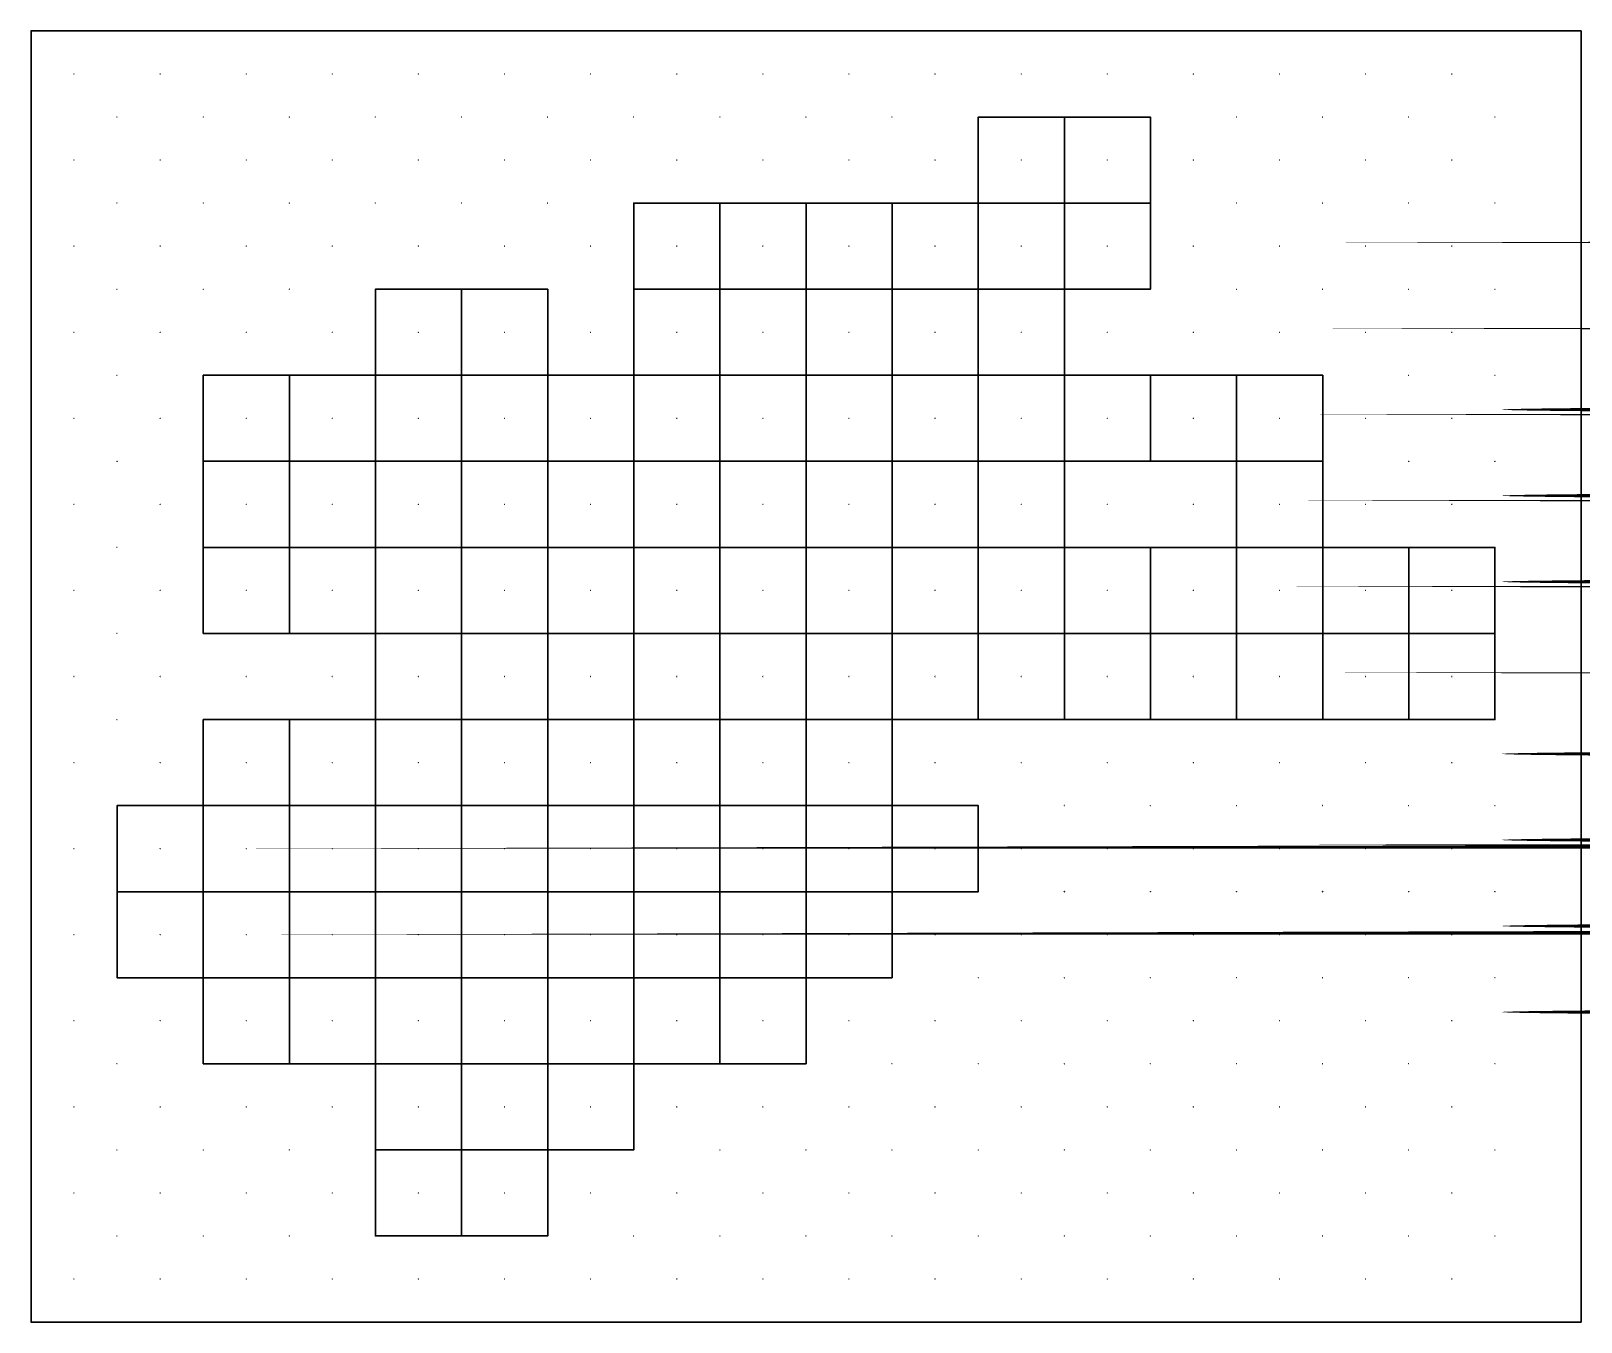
# Model space of a CAD drawing. Extents: x 0 to 2958125, y -1 to 75000.
# Drawn here: x 0 to 90000, y -1 to 75000 of the extents above; entities that cross this region are included whole.
import ezdxf

# ---------------------------------------------------------------- set-up
doc = ezdxf.new("R2010")
doc.units = 0
doc.header["$MEASUREMENT"] = 0
doc.header["$PDMODE"] = 33
doc.header["$PDSIZE"] = -3
for name, color, linetype in [('METRO3D_TILEGRID_LIMIT_LIN', 22, 'CONTINUOUS'), ('METRO3D_TILEGRID_POLY', 58, 'CONTINUOUS'), ('TILE_LABELS', 52, 'CONTINUOUS'), ('TILECENTERS', 171, 'CONTINUOUS'), ('TILECORNERS', 198, 'CONTINUOUS')]:
    doc.layers.add(name, color=color, linetype=linetype)

msp = doc.modelspace()

# ---------------------------------------------------------------- texts
at = {"layer": 'TILE_LABELS', "width": 1000}
for s, p in [('J-2', (52500, 62500)), ('J-3', (52500, 57500)), ('J-4', (52500, 52500)), ('C-4', (17500, 52500)), ('J-5', (52500, 47500)), ('C-5', (17500, 47500)), ('J-6', (52500, 42500)), ('C-6', (17500, 42500)), ('J-7', (52500, 37500)), ('C-8', (17500, 32500)), ('A-9', (7500, 27500)), ('J-9', (52500, 27500)), ('C-9', (17500, 27500)), ('A-10', (7500, 22500)), ('C-10', (17500, 22500)), ('C-11', (17500, 17500))]:
    msp.add_text(s, height=1000, dxfattribs=at).set_placement(p)

# ---------------------------------------------------------------- linework, layer by layer
at = {"layer": 'METRO3D_TILEGRID_LIMIT_LIN'}
msp.add_lwpolyline([(5000, 0), (0, 0), (0, 5000), (0, 10000), (0, 15000), (0, 20000), (0, 25000), (0, 30000), (0, 35000), (0, 40000), (0, 45000), (0, 50000), (0, 55000), (0, 60000), (0, 65000), (0, 70000), (0, 75000), (5000, 75000), (10000, 75000), (15000, 75000), (20000, 75000), (25000, 75000), (30000, 75000), (35000, 75000), (40000, 75000), (45000, 75000), (50000, 75000), (55000, 75000), (60000, 75000), (65000, 75000), (70000, 75000), (75000, 75000), (80000, 75000), (90000, 75000), (90000, 70000), (90000, 65000), (90000, 60000), (90000, 55000), (90000, 50000), (90000, 45000), (90000, 40000), (90000, 35000), (90000, 30000), (90000, 25000), (90000, 20000), (90000, 15000), (90000, 10000), (90000, 5000), (90000, 0), (80000, 0), (75000, 0), (70000, 0), (65000, 0), (60000, 0), (55000, 0), (50000, 0), (45000, 0), (40000, 0), (35000, 0), (30000, 0), (25000, 0), (20000, 0), (15000, 0), (10000, 0)], close=True, dxfattribs=at)
at = {"layer": 'METRO3D_TILEGRID_POLY'}
for points in [[(55000, 65000), (55000, 70000), (60000, 70000), (60000, 65000)], [(60000, 65000), (60000, 70000), (65000, 70000), (65000, 65000)], [(35000, 60000), (35000, 65000), (40000, 65000), (40000, 60000)], [(40000, 60000), (40000, 65000), (45000, 65000), (45000, 60000)], [(45000, 60000), (45000, 65000), (50000, 65000), (50000, 60000)], [(50000, 60000), (50000, 65000), (55000, 65000), (55000, 60000)], [(55000, 60000), (55000, 65000), (60000, 65000), (60000, 60000)], [(60000, 60000), (60000, 65000), (65000, 65000), (65000, 60000)], [(20000, 55000), (20000, 60000), (25000, 60000), (25000, 55000)], [(25000, 55000), (25000, 60000), (30000, 60000), (30000, 55000)], [(35000, 55000), (35000, 60000), (40000, 60000), (40000, 55000)], [(40000, 55000), (40000, 60000), (45000, 60000), (45000, 55000)], [(45000, 55000), (45000, 60000), (50000, 60000), (50000, 55000)], [(50000, 55000), (50000, 60000), (55000, 60000), (55000, 55000)], [(55000, 55000), (55000, 60000), (60000, 60000), (60000, 55000)], [(10000, 50000), (10000, 55000), (15000, 55000), (15000, 50000)], [(15000, 50000), (15000, 55000), (20000, 55000), (20000, 50000)], [(20000, 50000), (20000, 55000), (25000, 55000), (25000, 50000)], [(25000, 50000), (25000, 55000), (30000, 55000), (30000, 50000)], [(30000, 50000), (30000, 55000), (35000, 55000), (35000, 50000)], [(35000, 50000), (35000, 55000), (40000, 55000), (40000, 50000)], [(40000, 50000), (40000, 55000), (45000, 55000), (45000, 50000)], [(45000, 50000), (45000, 55000), (50000, 55000), (50000, 50000)], [(50000, 50000), (50000, 55000), (55000, 55000), (55000, 50000)], [(55000, 50000), (55000, 55000), (60000, 55000), (60000, 50000)], [(60000, 50000), (60000, 55000), (65000, 55000), (65000, 50000)], [(65000, 50000), (65000, 55000), (70000, 55000), (70000, 50000)], [(70000, 50000), (70000, 55000), (75000, 55000), (75000, 50000)], [(10000, 45000), (10000, 50000), (15000, 50000), (15000, 45000)], [(15000, 45000), (15000, 50000), (20000, 50000), (20000, 45000)], [(20000, 45000), (20000, 50000), (25000, 50000), (25000, 45000)], [(25000, 45000), (25000, 50000), (30000, 50000), (30000, 45000)], [(30000, 45000), (30000, 50000), (35000, 50000), (35000, 45000)], [(35000, 45000), (35000, 50000), (40000, 50000), (40000, 45000)], [(40000, 45000), (40000, 50000), (45000, 50000), (45000, 45000)], [(45000, 45000), (45000, 50000), (50000, 50000), (50000, 45000)], [(50000, 45000), (50000, 50000), (55000, 50000), (55000, 45000)], [(55000, 45000), (55000, 50000), (60000, 50000), (60000, 45000)], [(70000, 45000), (70000, 50000), (75000, 50000), (75000, 45000)], [(10000, 40000), (10000, 45000), (15000, 45000), (15000, 40000)], [(15000, 40000), (15000, 45000), (20000, 45000), (20000, 40000)], [(20000, 40000), (20000, 45000), (25000, 45000), (25000, 40000)], [(25000, 40000), (25000, 45000), (30000, 45000), (30000, 40000)], [(30000, 40000), (30000, 45000), (35000, 45000), (35000, 40000)], [(35000, 40000), (35000, 45000), (40000, 45000), (40000, 40000)], [(40000, 40000), (40000, 45000), (45000, 45000), (45000, 40000)], [(45000, 40000), (45000, 45000), (50000, 45000), (50000, 40000)], [(50000, 40000), (50000, 45000), (55000, 45000), (55000, 40000)], [(55000, 40000), (55000, 45000), (60000, 45000), (60000, 40000)], [(60000, 40000), (60000, 45000), (65000, 45000), (65000, 40000)], [(65000, 40000), (65000, 45000), (70000, 45000), (70000, 40000)], [(70000, 40000), (70000, 45000), (75000, 45000), (75000, 40000)], [(75000, 40000), (75000, 45000), (80000, 45000), (80000, 40000)], [(80000, 40000), (80000, 45000), (85000, 45000), (85000, 40000)], [(20000, 35000), (20000, 40000), (25000, 40000), (25000, 35000)], [(25000, 35000), (25000, 40000), (30000, 40000), (30000, 35000)], [(30000, 35000), (30000, 40000), (35000, 40000), (35000, 35000)], [(35000, 35000), (35000, 40000), (40000, 40000), (40000, 35000)], [(40000, 35000), (40000, 40000), (45000, 40000), (45000, 35000)], [(45000, 35000), (45000, 40000), (50000, 40000), (50000, 35000)], [(50000, 35000), (50000, 40000), (55000, 40000), (55000, 35000)], [(55000, 35000), (55000, 40000), (60000, 40000), (60000, 35000)], [(60000, 35000), (60000, 40000), (65000, 40000), (65000, 35000)], [(65000, 35000), (65000, 40000), (70000, 40000), (70000, 35000)], [(70000, 35000), (70000, 40000), (75000, 40000), (75000, 35000)], [(75000, 35000), (75000, 40000), (80000, 40000), (80000, 35000)], [(80000, 35000), (80000, 40000), (85000, 40000), (85000, 35000)], [(10000, 30000), (10000, 35000), (15000, 35000), (15000, 30000)], [(15000, 30000), (15000, 35000), (20000, 35000), (20000, 30000)], [(20000, 30000), (20000, 35000), (25000, 35000), (25000, 30000)], [(25000, 30000), (25000, 35000), (30000, 35000), (30000, 30000)], [(30000, 30000), (30000, 35000), (35000, 35000), (35000, 30000)], [(35000, 30000), (35000, 35000), (40000, 35000), (40000, 30000)], [(40000, 30000), (40000, 35000), (45000, 35000), (45000, 30000)], [(45000, 30000), (45000, 35000), (50000, 35000), (50000, 30000)], [(5000, 25000), (5000, 30000), (10000, 30000), (10000, 25000)], [(10000, 25000), (10000, 30000), (15000, 30000), (15000, 25000)], [(15000, 25000), (15000, 30000), (20000, 30000), (20000, 25000)], [(20000, 25000), (20000, 30000), (25000, 30000), (25000, 25000)], [(25000, 25000), (25000, 30000), (30000, 30000), (30000, 25000)], [(30000, 25000), (30000, 30000), (35000, 30000), (35000, 25000)], [(35000, 25000), (35000, 30000), (40000, 30000), (40000, 25000)], [(40000, 25000), (40000, 30000), (45000, 30000), (45000, 25000)], [(45000, 25000), (45000, 30000), (50000, 30000), (50000, 25000)], [(50000, 25000), (50000, 30000), (55000, 30000), (55000, 25000)], [(5000, 20000), (5000, 25000), (10000, 25000), (10000, 20000)], [(10000, 20000), (10000, 25000), (15000, 25000), (15000, 20000)], [(15000, 20000), (15000, 25000), (20000, 25000), (20000, 20000)], [(20000, 20000), (20000, 25000), (25000, 25000), (25000, 20000)], [(25000, 20000), (25000, 25000), (30000, 25000), (30000, 20000)], [(30000, 20000), (30000, 25000), (35000, 25000), (35000, 20000)], [(35000, 20000), (35000, 25000), (40000, 25000), (40000, 20000)], [(40000, 20000), (40000, 25000), (45000, 25000), (45000, 20000)], [(45000, 20000), (45000, 25000), (50000, 25000), (50000, 20000)], [(10000, 15000), (10000, 20000), (15000, 20000), (15000, 15000)], [(15000, 15000), (15000, 20000), (20000, 20000), (20000, 15000)], [(20000, 15000), (20000, 20000), (25000, 20000), (25000, 15000)], [(25000, 15000), (25000, 20000), (30000, 20000), (30000, 15000)], [(30000, 15000), (30000, 20000), (35000, 20000), (35000, 15000)], [(35000, 15000), (35000, 20000), (40000, 20000), (40000, 15000)], [(40000, 15000), (40000, 20000), (45000, 20000), (45000, 15000)], [(20000, 10000), (20000, 15000), (25000, 15000), (25000, 10000)], [(25000, 10000), (25000, 15000), (30000, 15000), (30000, 10000)], [(30000, 10000), (30000, 15000), (35000, 15000), (35000, 10000)], [(20000, 5000), (20000, 10000), (25000, 10000), (25000, 5000)], [(25000, 5000), (25000, 10000), (30000, 10000), (30000, 5000)]]:
    msp.add_lwpolyline(points, close=True, dxfattribs=at)
at = {"layer": 'TILECENTERS'}
for p in [(2500, 72500), (7500, 72500), (12500, 72500), (17500, 72500), (22500, 72500), (27500, 72500), (32500, 72500), (37500, 72500), (42500, 72500), (47500, 72500), (52500, 72500), (57500, 72500), (62500, 72500), (67500, 72500), (72500, 72500), (77500, 72500), (82500, 72500), (2500, 67500), (7500, 67500), (12500, 67500), (17500, 67500), (22500, 67500), (27500, 67500), (32500, 67500), (37500, 67500), (42500, 67500), (47500, 67500), (52500, 67500), (57500, 67500), (62500, 67500), (67500, 67500), (72500, 67500), (77500, 67500), (82500, 67500), (2500, 62500), (7500, 62500), (12500, 62500), (17500, 62500), (22500, 62500), (27500, 62500), (32500, 62500), (37500, 62500), (42500, 62500), (47500, 62500), (52500, 62500), (57500, 62500), (62500, 62500), (67500, 62500), (72500, 62500), (77500, 62500), (82500, 62500), (2500, 57500), (7500, 57500), (12500, 57500), (17500, 57500), (22500, 57500), (27500, 57500), (32500, 57500), (37500, 57500), (42500, 57500), (47500, 57500), (52500, 57500), (57500, 57500), (62500, 57500), (67500, 57500), (72500, 57500), (77500, 57500), (82500, 57500), (2500, 52500), (7500, 52500), (12500, 52500), (17500, 52500), (22500, 52500), (27500, 52500), (32500, 52500), (37500, 52500), (42500, 52500), (47500, 52500), (52500, 52500), (57500, 52500), (62500, 52500), (67500, 52500), (72500, 52500), (77500, 52500), (82500, 52500), (2500, 47500), (7500, 47500), (12500, 47500), (17500, 47500), (22500, 47500), (27500, 47500), (32500, 47500), (37500, 47500), (42500, 47500), (47500, 47500), (52500, 47500), (57500, 47500), (62500, 47500), (67500, 47500), (72500, 47500), (77500, 47500), (82500, 47500), (2500, 42500), (7500, 42500), (12500, 42500), (17500, 42500), (22500, 42500), (27500, 42500), (32500, 42500), (37500, 42500), (42500, 42500), (47500, 42500), (52500, 42500), (57500, 42500), (62500, 42500), (67500, 42500), (72500, 42500), (77500, 42500), (82500, 42500), (2500, 37500), (7500, 37500), (12500, 37500), (17500, 37500), (22500, 37500), (27500, 37500), (32500, 37500), (37500, 37500), (42500, 37500), (47500, 37500), (52500, 37500), (57500, 37500), (62500, 37500), (67500, 37500), (72500, 37500), (77500, 37500), (82500, 37500), (2500, 32500), (7500, 32500), (12500, 32500), (17500, 32500), (22500, 32500), (27500, 32500), (32500, 32500), (37500, 32500), (42500, 32500), (47500, 32500), (52500, 32500), (57500, 32500), (62500, 32500), (67500, 32500), (72500, 32500), (77500, 32500), (82500, 32500), (2500, 27500), (7500, 27500), (12500, 27500), (17500, 27500), (22500, 27500), (27500, 27500), (32500, 27500), (37500, 27500), (42500, 27500), (47500, 27500), (52500, 27500), (57500, 27500), (62500, 27500), (67500, 27500), (72500, 27500), (77500, 27500), (82500, 27500), (2500, 22500), (7500, 22500), (12500, 22500), (17500, 22500), (22500, 22500), (27500, 22500), (32500, 22500), (37500, 22500), (42500, 22500), (47500, 22500), (52500, 22500), (57500, 22500), (62500, 22500), (67500, 22500), (72500, 22500), (77500, 22500), (82500, 22500), (2500, 17500), (7500, 17500), (12500, 17500), (17500, 17500), (22500, 17500), (27500, 17500), (32500, 17500), (37500, 17500), (42500, 17500), (47500, 17500), (52500, 17500), (57500, 17500), (62500, 17500), (67500, 17500), (72500, 17500), (77500, 17500), (82500, 17500), (2500, 12500), (7500, 12500), (12500, 12500), (17500, 12500), (22500, 12500), (27500, 12500), (32500, 12500), (37500, 12500), (42500, 12500), (47500, 12500), (52500, 12500), (57500, 12500), (62500, 12500), (67500, 12500), (72500, 12500), (77500, 12500), (82500, 12500), (2500, 7500), (7500, 7500), (12500, 7500), (17500, 7500), (22500, 7500), (27500, 7500), (32500, 7500), (37500, 7500), (42500, 7500), (47500, 7500), (52500, 7500), (57500, 7500), (62500, 7500), (67500, 7500), (72500, 7500), (77500, 7500), (82500, 7500), (2500, 2500), (7500, 2500), (12500, 2500), (17500, 2500), (22500, 2500), (27500, 2500), (32500, 2500), (37500, 2500), (42500, 2500), (47500, 2500), (52500, 2500), (57500, 2500), (62500, 2500), (67500, 2500), (72500, 2500), (77500, 2500), (82500, 2500)]:
    msp.add_point(p, dxfattribs=at)
at = {"layer": 'TILECORNERS'}
for p in [(0, 75000), (5000, 75000), (10000, 75000), (15000, 75000), (20000, 75000), (25000, 75000), (30000, 75000), (35000, 75000), (40000, 75000), (45000, 75000), (50000, 75000), (55000, 75000), (60000, 75000), (65000, 75000), (70000, 75000), (75000, 75000), (80000, 75000), (85000, 75000), (0, 70000), (5000, 70000), (10000, 70000), (15000, 70000), (20000, 70000), (25000, 70000), (30000, 70000), (35000, 70000), (40000, 70000), (45000, 70000), (50000, 70000), (55000, 70000), (60000, 70000), (65000, 70000), (70000, 70000), (75000, 70000), (80000, 70000), (85000, 70000), (0, 65000), (5000, 65000), (10000, 65000), (15000, 65000), (20000, 65000), (25000, 65000), (30000, 65000), (35000, 65000), (40000, 65000), (45000, 65000), (50000, 65000), (55000, 65000), (60000, 65000), (65000, 65000), (70000, 65000), (75000, 65000), (80000, 65000), (85000, 65000), (0, 60000), (5000, 60000), (10000, 60000), (15000, 60000), (20000, 60000), (25000, 60000), (30000, 60000), (35000, 60000), (40000, 60000), (45000, 60000), (50000, 60000), (55000, 60000), (60000, 60000), (65000, 60000), (70000, 60000), (75000, 60000), (80000, 60000), (85000, 60000), (0, 55000), (5000, 55000), (10000, 55000), (15000, 55000), (20000, 55000), (25000, 55000), (30000, 55000), (35000, 55000), (40000, 55000), (45000, 55000), (50000, 55000), (55000, 55000), (60000, 55000), (65000, 55000), (70000, 55000), (75000, 55000), (80000, 55000), (85000, 55000), (0, 50000), (5000, 50000), (10000, 50000), (15000, 50000), (20000, 50000), (25000, 50000), (30000, 50000), (35000, 50000), (40000, 50000), (45000, 50000), (50000, 50000), (55000, 50000), (60000, 50000), (65000, 50000), (70000, 50000), (75000, 50000), (80000, 50000), (85000, 50000), (0, 45000), (5000, 45000), (10000, 45000), (15000, 45000), (20000, 45000), (25000, 45000), (30000, 45000), (35000, 45000), (40000, 45000), (45000, 45000), (50000, 45000), (55000, 45000), (60000, 45000), (65000, 45000), (70000, 45000), (75000, 45000), (80000, 45000), (85000, 45000), (0, 40000), (5000, 40000), (10000, 40000), (15000, 40000), (20000, 40000), (25000, 40000), (30000, 40000), (35000, 40000), (40000, 40000), (45000, 40000), (50000, 40000), (55000, 40000), (60000, 40000), (65000, 40000), (70000, 40000), (75000, 40000), (80000, 40000), (85000, 40000), (0, 35000), (5000, 35000), (10000, 35000), (15000, 35000), (20000, 35000), (25000, 35000), (30000, 35000), (35000, 35000), (40000, 35000), (45000, 35000), (50000, 35000), (55000, 35000), (60000, 35000), (65000, 35000), (70000, 35000), (75000, 35000), (80000, 35000), (85000, 35000), (0, 30000), (5000, 30000), (10000, 30000), (15000, 30000), (20000, 30000), (25000, 30000), (30000, 30000), (35000, 30000), (40000, 30000), (45000, 30000), (50000, 30000), (55000, 30000), (60000, 30000), (65000, 30000), (70000, 30000), (75000, 30000), (80000, 30000), (85000, 30000), (0, 25000), (5000, 25000), (10000, 25000), (15000, 25000), (20000, 25000), (25000, 25000), (30000, 25000), (35000, 25000), (40000, 25000), (45000, 25000), (50000, 25000), (55000, 25000), (60000, 25000), (65000, 25000), (70000, 25000), (75000, 25000), (80000, 25000), (85000, 25000), (0, 20000), (5000, 20000), (10000, 20000), (15000, 20000), (20000, 20000), (25000, 20000), (30000, 20000), (35000, 20000), (40000, 20000), (45000, 20000), (50000, 20000), (55000, 20000), (60000, 20000), (65000, 20000), (70000, 20000), (75000, 20000), (80000, 20000), (85000, 20000), (0, 15000), (5000, 15000), (10000, 15000), (15000, 15000), (20000, 15000), (25000, 15000), (30000, 15000), (35000, 15000), (40000, 15000), (45000, 15000), (50000, 15000), (55000, 15000), (60000, 15000), (65000, 15000), (70000, 15000), (75000, 15000), (80000, 15000), (85000, 15000), (0, 10000), (5000, 10000), (10000, 10000), (15000, 10000), (20000, 10000), (25000, 10000), (30000, 10000), (35000, 10000), (40000, 10000), (45000, 10000), (50000, 10000), (55000, 10000), (60000, 10000), (65000, 10000), (70000, 10000), (75000, 10000), (80000, 10000), (85000, 10000), (0, 5000), (5000, 5000), (10000, 5000), (15000, 5000), (20000, 5000), (25000, 5000), (30000, 5000), (35000, 5000), (40000, 5000), (45000, 5000), (50000, 5000), (55000, 5000), (60000, 5000), (65000, 5000), (70000, 5000), (75000, 5000), (80000, 5000), (85000, 5000), (0, 0), (5000, 0), (10000, 0), (15000, 0), (20000, 0), (25000, 0), (30000, 0), (35000, 0), (40000, 0), (45000, 0), (50000, 0), (55000, 0), (60000, 0), (65000, 0), (70000, 0), (75000, 0), (80000, 0), (85000, 0)]:
    msp.add_point(p, dxfattribs=at)

msp.set_redraw_order([(e.dxf.handle, doc.entitydb.next_handle()) for e in msp.query("TEXT MTEXT ATTDEF DIMENSION ARC_DIMENSION")])  # texts and dimensions are drawn at this point

doc.saveas('drawing.dxf')
